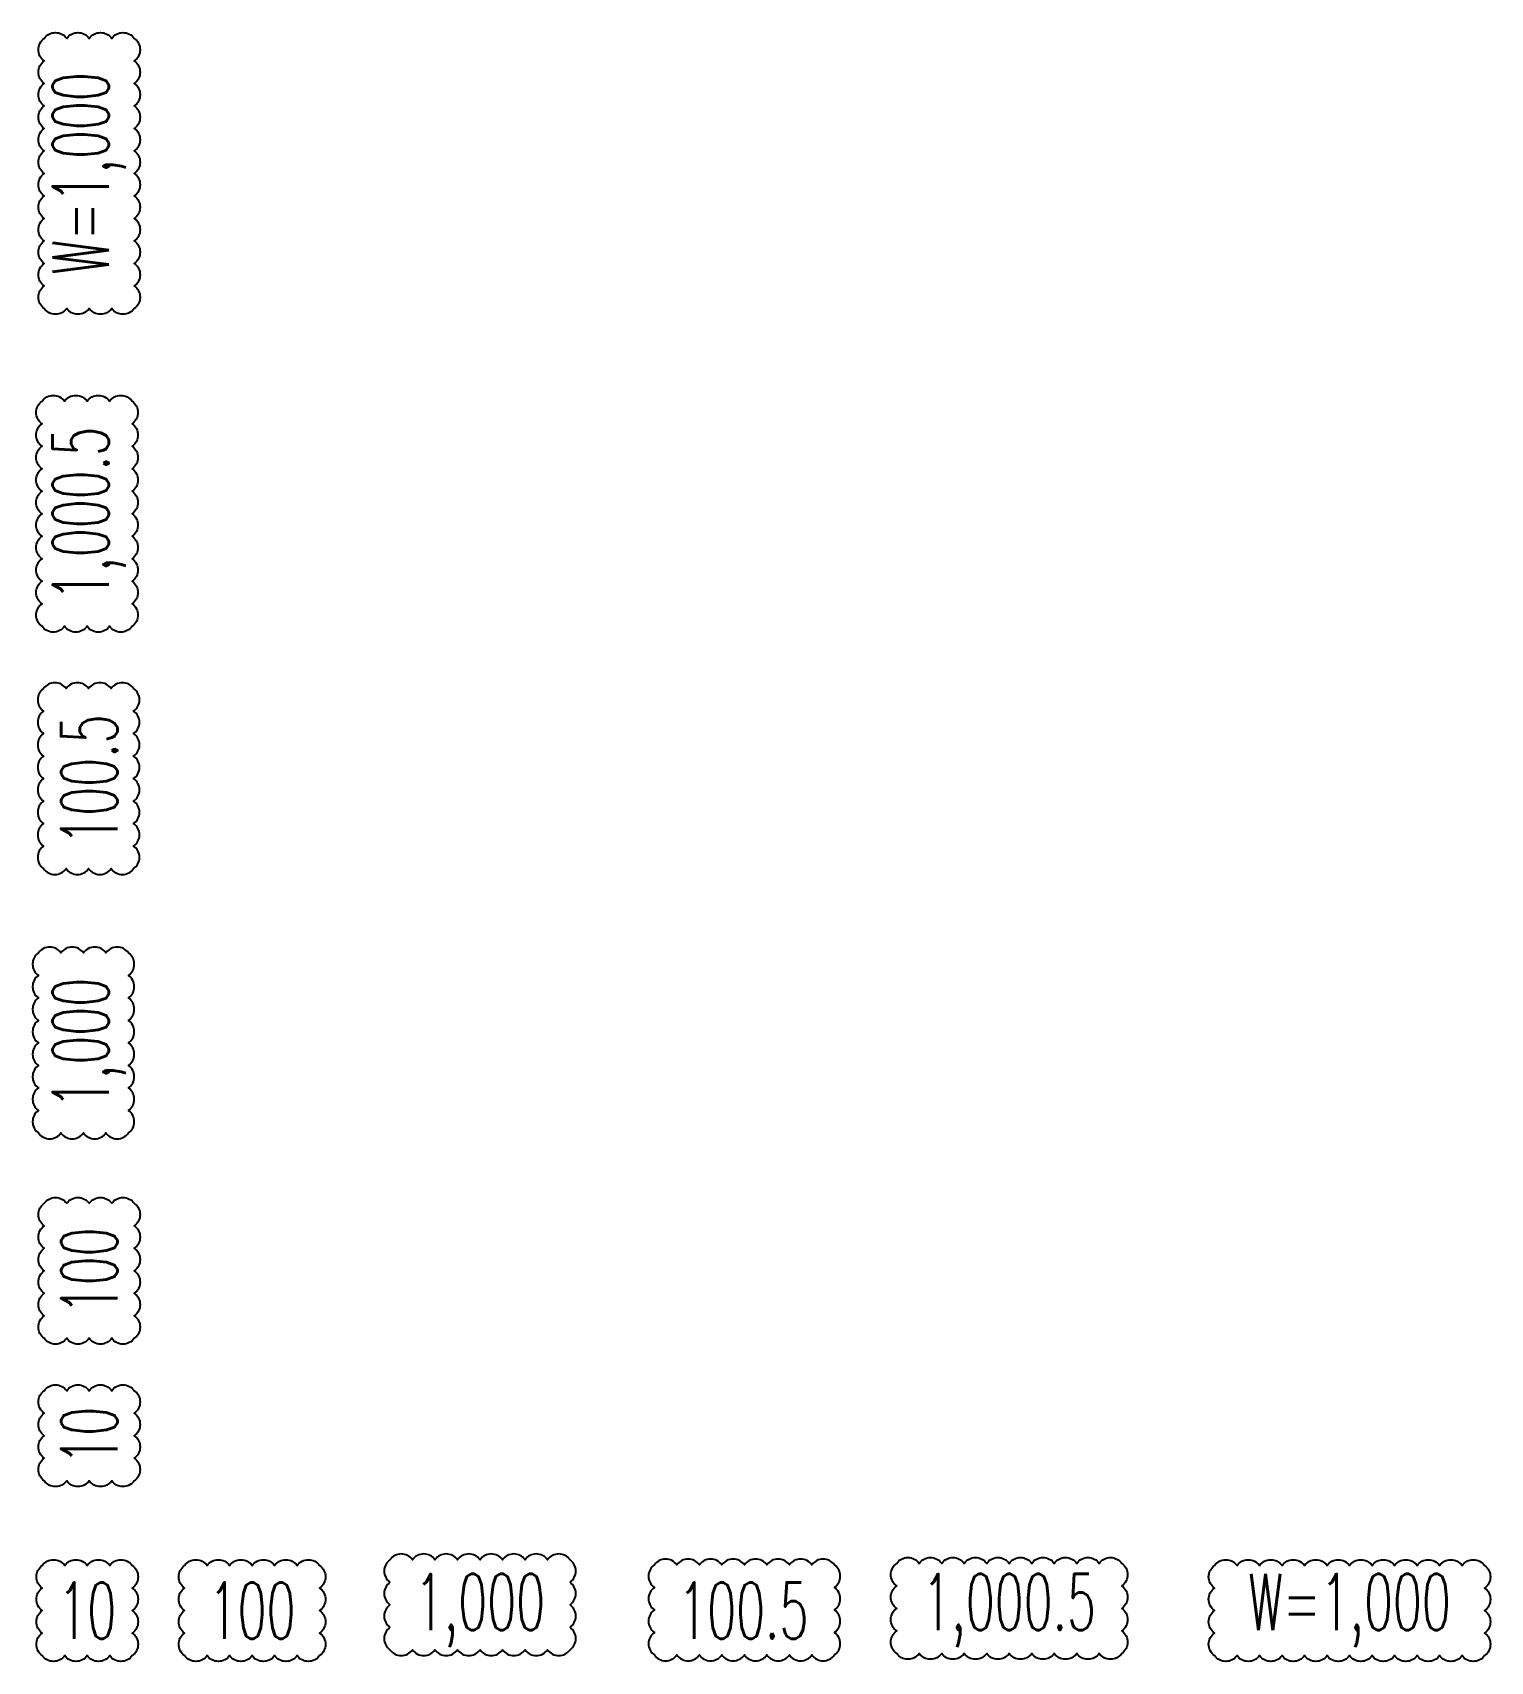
# Model space of a CAD drawing. Header units: millimetres. Extents: x -67913 to 128525, y -54442 to 63422.
# Drawn here: x -26291 to -23052, y -32632 to -29013 of the extents above; entities that cross this region are included whole.
import ezdxf

# ---------------------------------------------------------------- set-up
doc = ezdxf.new("R2010")
doc.units = ezdxf.units.MM
doc.header["$LTSCALE"] = 500
doc.layers.add('491kigoHor', color=10, linetype='Continuous')
doc.styles.add('Dim', font='simplex.shx', dxfattribs={"width": 0.6, "bigfont": 'extfont2.shx'})

msp = doc.modelspace()

# ---------------------------------------------------------------- texts
at = {"layer": '491kigoHor', "char_height": 125, "attachment_point": 5, "rotation": 90, "style": 'Dim'}
for s, insert in [('W=1,000', (-26165.5286, -29325.9274)), ('1,000.5', (-26165.5286, -30082.1103)), ('100.5', (-26165.5286, -30672.7845)), ('1,000', (-26165.5286, -31257.9345)), ('100', (-26165.5286, -31764.2752)), ('10', (-26165.5286, -32130.6487))]:
    msp.add_mtext(s, dxfattribs=dict(at, insert=insert))
at = {"layer": '491kigoHor', "char_height": 125, "attachment_point": 5, "style": 'Dim'}
for s, insert in [('10', (-26169.949, -32519.1898)), ('100', (-25803.5756, -32519.1898)), ('1,000', (-25297.2348, -32519.1898)), ('100.5', (-24712.0849, -32519.1898)), ('1,000.5', (-24121.4107, -32519.1898)), ('W=1,000', (-23365.2277, -32519.1898))]:
    msp.add_mtext(s, dxfattribs=dict(at, insert=insert))

# ---------------------------------------------------------------- linework, layer by layer
at = {"layer": '491kigoHor', "elevation": 0}
for points in [[(-26265.5286, -29625.9274, -0.52056705), (-26265.5286, -29575.9274, -0.52056705), (-26265.5286, -29525.9274, -0.52056705), (-26265.5286, -29475.9274, -0.52056705), (-26265.5286, -29425.9274, -0.52056705), (-26265.5286, -29375.9274, -0.52056705), (-26265.5286, -29325.9274, -0.52056705), (-26265.5286, -29275.9274, -0.52056705), (-26265.5286, -29225.9274, -0.52056705), (-26265.5286, -29175.9274, -0.52056705), (-26265.5286, -29125.9274, -0.52056705), (-26265.5286, -29075.9274, -0.52056705), (-26265.5286, -29025.9274, -0.52056705), (-26215.5286, -29025.9274, -0.52056705), (-26165.5286, -29025.9274, -0.52056705), (-26115.5286, -29025.9274, -0.52056705), (-26065.5286, -29025.9274, -0.52056705), (-26065.5286, -29075.9274, -0.52056705), (-26065.5286, -29125.9274, -0.52056705), (-26065.5286, -29175.9274, -0.52056705), (-26065.5286, -29225.9274, -0.52056705), (-26065.5286, -29275.9274, -0.52056705), (-26065.5286, -29325.9274, -0.52056705), (-26065.5286, -29375.9274, -0.52056705), (-26065.5286, -29425.9274, -0.52056705), (-26065.5286, -29475.9274, -0.52056705), (-26065.5286, -29525.9274, -0.52056705), (-26065.5286, -29575.9274, -0.52056705), (-26065.5286, -29625.9274, -0.52056705), (-26115.5286, -29625.9274, -0.52056705), (-26165.5286, -29625.9274, -0.52056705), (-26215.5286, -29625.9274, -0.52056705)], [(-23665.2277, -32419.1898, -0.52056705), (-23615.2277, -32419.1898, -0.52056705), (-23565.2277, -32419.1898, -0.52056705), (-23515.2277, -32419.1898, -0.52056705), (-23465.2277, -32419.1898, -0.52056705), (-23415.2277, -32419.1898, -0.52056705), (-23365.2277, -32419.1898, -0.52056705), (-23315.2277, -32419.1898, -0.52056705), (-23265.2277, -32419.1898, -0.52056705), (-23215.2277, -32419.1898, -0.52056705), (-23165.2277, -32419.1898, -0.52056705), (-23115.2277, -32419.1898, -0.52056705), (-23065.2277, -32419.1898, -0.52056705), (-23065.2277, -32469.1898, -0.52056705), (-23065.2277, -32519.1898, -0.52056705), (-23065.2277, -32569.1898, -0.52056705), (-23065.2277, -32619.1898, -0.52056705), (-23115.2277, -32619.1898, -0.52056705), (-23165.2277, -32619.1898, -0.52056705), (-23215.2277, -32619.1898, -0.52056705), (-23265.2277, -32619.1898, -0.52056705), (-23315.2277, -32619.1898, -0.52056705), (-23365.2277, -32619.1898, -0.52056705), (-23415.2277, -32619.1898, -0.52056705), (-23465.2277, -32619.1898, -0.52056705), (-23515.2277, -32619.1898, -0.52056705), (-23565.2277, -32619.1898, -0.52056705), (-23615.2277, -32619.1898, -0.52056705), (-23665.2277, -32619.1898, -0.52056705), (-23665.2277, -32569.1898, -0.52056705), (-23665.2277, -32519.1898, -0.52056705), (-23665.2277, -32469.1898, -0.52056705)]]:
    msp.add_lwpolyline(points, format="xyb", close=True, dxfattribs=at)
at = {"layer": '491kigoHor'}
for points in [[(-26270.3291, -30332.1103, -0.52056705), (-26270.3291, -30282.1103, -0.52056705), (-26270.3291, -30232.1103, -0.52056705), (-26270.3291, -30182.1103, -0.52056705), (-26270.3291, -30132.1103, -0.52056705), (-26270.3291, -30082.1103, -0.52056705), (-26270.3291, -30032.1103, -0.52056705), (-26270.3291, -29982.1103, -0.52056705), (-26270.3291, -29932.1103, -0.52056705), (-26270.3291, -29882.1103, -0.52056705), (-26270.3291, -29832.1103, -0.52056705), (-26220.3291, -29832.1103, -0.52056705), (-26170.3291, -29832.1103, -0.52056705), (-26120.3291, -29832.1103, -0.52056705), (-26070.3291, -29832.1103, -0.52056705), (-26070.3291, -29882.1103, -0.52056705), (-26070.3291, -29932.1103, -0.52056705), (-26070.3291, -29982.1103, -0.52056705), (-26070.3291, -30032.1103, -0.52056705), (-26070.3291, -30082.1103, -0.52056705), (-26070.3291, -30132.1103, -0.52056705), (-26070.3291, -30182.1103, -0.52056705), (-26070.3291, -30232.1103, -0.52056705), (-26070.3291, -30282.1103, -0.52056705), (-26070.3291, -30332.1103, -0.52056705), (-26120.3291, -30332.1103, -0.52056705), (-26170.3291, -30332.1103, -0.52056705), (-26220.3291, -30332.1103, -0.52056705)], [(-26066.8695, -30470.5288, 0.52056705), (-26116.8695, -30470.5288, 0.52056705), (-26166.8695, -30470.5288, 0.52056705), (-26216.8695, -30470.5288, 0.52056705), (-26266.8695, -30470.5288, 0.52056705), (-26266.8695, -30520.5288, 0.52056705), (-26266.8695, -30570.5288, 0.52056705), (-26266.8695, -30620.5288, 0.52056705), (-26266.8695, -30670.5288, 0.52056705), (-26266.8695, -30720.5288, 0.52056705), (-26266.8695, -30770.5288, 0.52056705), (-26266.8695, -30820.5288, 0.52056705), (-26266.8695, -30870.5288, 0.52056705), (-26216.8695, -30870.5288, 0.52056705), (-26166.8695, -30870.5288, 0.52056705), (-26116.8695, -30870.5288, 0.52056705), (-26066.8695, -30870.5288, 0.52056705), (-26066.8695, -30820.5288, 0.52056705), (-26066.8695, -30770.5288, 0.52056705), (-26066.8695, -30720.5288, 0.52056705), (-26066.8695, -30670.5288, 0.52056705), (-26066.8695, -30620.5288, 0.52056705), (-26066.8695, -30570.5288, 0.52056705), (-26066.8695, -30520.5288, 0.52056705)], [(-26078.334, -31057.9345, 0.52056705), (-26128.334, -31057.9345, 0.52056705), (-26178.334, -31057.9345, 0.52056705), (-26228.334, -31057.9345, 0.52056705), (-26278.334, -31057.9345, 0.52056705), (-26278.334, -31107.9345, 0.52056705), (-26278.334, -31157.9345, 0.52056705), (-26278.334, -31207.9345, 0.52056705), (-26278.334, -31257.9345, 0.52056705), (-26278.334, -31307.9345, 0.52056705), (-26278.334, -31357.9345, 0.52056705), (-26278.334, -31407.9345, 0.52056705), (-26278.334, -31457.9345, 0.52056705), (-26228.334, -31457.9345, 0.52056705), (-26178.334, -31457.9345, 0.52056705), (-26128.334, -31457.9345, 0.52056705), (-26078.334, -31457.9345, 0.52056705), (-26078.334, -31407.9345, 0.52056705), (-26078.334, -31357.9345, 0.52056705), (-26078.334, -31307.9345, 0.52056705), (-26078.334, -31257.9345, 0.52056705), (-26078.334, -31207.9345, 0.52056705), (-26078.334, -31157.9345, 0.52056705), (-26078.334, -31107.9345, 0.52056705)], [(-26065.5286, -31914.2752, -0.52056705), (-26115.5286, -31914.2752, -0.52056705), (-26165.5286, -31914.2752, -0.52056705), (-26215.5286, -31914.2752, -0.52056705), (-26265.5286, -31914.2752, -0.52056705), (-26265.5286, -31864.2752, -0.52056705), (-26265.5286, -31814.2752, -0.52056705), (-26265.5286, -31764.2752, -0.52056705), (-26265.5286, -31714.2752, -0.52056705), (-26265.5286, -31664.2752, -0.52056705), (-26265.5286, -31614.2752, -0.52056705), (-26215.5286, -31614.2752, -0.52056705), (-26165.5286, -31614.2752, -0.52056705), (-26115.5286, -31614.2752, -0.52056705), (-26065.5286, -31614.2752, -0.52056705), (-26065.5286, -31664.2752, -0.52056705), (-26065.5286, -31714.2752, -0.52056705), (-26065.5286, -31764.2752, -0.52056705), (-26065.5286, -31814.2752, -0.52056705), (-26065.5286, -31864.2752, -0.52056705)], [(-26065.5286, -32030.6487, -0.52056705), (-26065.5286, -32080.6487, -0.52056705), (-26065.5286, -32130.6487, -0.52056705), (-26065.5286, -32180.6487, -0.52056705), (-26065.5286, -32230.6487, -0.52056705), (-26115.5286, -32230.6487, -0.52056705), (-26165.5286, -32230.6487, -0.52056705), (-26215.5286, -32230.6487, -0.52056705), (-26265.5286, -32230.6487, -0.52056705), (-26265.5286, -32180.6487, -0.52056705), (-26265.5286, -32130.6487, -0.52056705), (-26265.5286, -32080.6487, -0.52056705), (-26265.5286, -32030.6487, -0.52056705), (-26215.5286, -32030.6487, -0.52056705), (-26165.5286, -32030.6487, -0.52056705), (-26115.5286, -32030.6487, -0.52056705)], [(-26069.949, -32619.1898, -0.52056705), (-26119.949, -32619.1898, -0.52056705), (-26169.949, -32619.1898, -0.52056705), (-26219.949, -32619.1898, -0.52056705), (-26269.949, -32619.1898, -0.52056705), (-26269.949, -32569.1898, -0.52056705), (-26269.949, -32519.1898, -0.52056705), (-26269.949, -32469.1898, -0.52056705), (-26269.949, -32419.1898, -0.52056705), (-26219.949, -32419.1898, -0.52056705), (-26169.949, -32419.1898, -0.52056705), (-26119.949, -32419.1898, -0.52056705), (-26069.949, -32419.1898, -0.52056705), (-26069.949, -32469.1898, -0.52056705), (-26069.949, -32519.1898, -0.52056705), (-26069.949, -32569.1898, -0.52056705)], [(-25953.5756, -32619.1898, -0.52056705), (-25953.5756, -32569.1898, -0.52056705), (-25953.5756, -32519.1898, -0.52056705), (-25953.5756, -32469.1898, -0.52056705), (-25953.5756, -32419.1898, -0.52056705), (-25903.5756, -32419.1898, -0.52056705), (-25853.5756, -32419.1898, -0.52056705), (-25803.5756, -32419.1898, -0.52056705), (-25753.5756, -32419.1898, -0.52056705), (-25703.5756, -32419.1898, -0.52056705), (-25653.5756, -32419.1898, -0.52056705), (-25653.5756, -32469.1898, -0.52056705), (-25653.5756, -32519.1898, -0.52056705), (-25653.5756, -32569.1898, -0.52056705), (-25653.5756, -32619.1898, -0.52056705), (-25703.5756, -32619.1898, -0.52056705), (-25753.5756, -32619.1898, -0.52056705), (-25803.5756, -32619.1898, -0.52056705), (-25853.5756, -32619.1898, -0.52056705), (-25903.5756, -32619.1898, -0.52056705)], [(-25097.2348, -32606.3844, 0.52056705), (-25097.2348, -32556.3844, 0.52056705), (-25097.2348, -32506.3844, 0.52056705), (-25097.2348, -32456.3844, 0.52056705), (-25097.2348, -32406.3844, 0.52056705), (-25147.2348, -32406.3844, 0.52056705), (-25197.2348, -32406.3844, 0.52056705), (-25247.2348, -32406.3844, 0.52056705), (-25297.2348, -32406.3844, 0.52056705), (-25347.2348, -32406.3844, 0.52056705), (-25397.2348, -32406.3844, 0.52056705), (-25447.2348, -32406.3844, 0.52056705), (-25497.2348, -32406.3844, 0.52056705), (-25497.2348, -32456.3844, 0.52056705), (-25497.2348, -32506.3844, 0.52056705), (-25497.2348, -32556.3844, 0.52056705), (-25497.2348, -32606.3844, 0.52056705), (-25447.2348, -32606.3844, 0.52056705), (-25397.2348, -32606.3844, 0.52056705), (-25347.2348, -32606.3844, 0.52056705), (-25297.2348, -32606.3844, 0.52056705), (-25247.2348, -32606.3844, 0.52056705), (-25197.2348, -32606.3844, 0.52056705), (-25147.2348, -32606.3844, 0.52056705)], [(-24509.8292, -32617.849, 0.52056705), (-24509.8292, -32567.849, 0.52056705), (-24509.8292, -32517.849, 0.52056705), (-24509.8292, -32467.849, 0.52056705), (-24509.8292, -32417.849, 0.52056705), (-24559.8292, -32417.849, 0.52056705), (-24609.8292, -32417.849, 0.52056705), (-24659.8292, -32417.849, 0.52056705), (-24709.8292, -32417.849, 0.52056705), (-24759.8292, -32417.849, 0.52056705), (-24809.8292, -32417.849, 0.52056705), (-24859.8292, -32417.849, 0.52056705), (-24909.8292, -32417.849, 0.52056705), (-24909.8292, -32467.849, 0.52056705), (-24909.8292, -32517.849, 0.52056705), (-24909.8292, -32567.849, 0.52056705), (-24909.8292, -32617.849, 0.52056705), (-24859.8292, -32617.849, 0.52056705), (-24809.8292, -32617.849, 0.52056705), (-24759.8292, -32617.849, 0.52056705), (-24709.8292, -32617.849, 0.52056705), (-24659.8292, -32617.849, 0.52056705), (-24609.8292, -32617.849, 0.52056705), (-24559.8292, -32617.849, 0.52056705)], [(-24371.4107, -32414.3894, -0.52056705), (-24321.4107, -32414.3894, -0.52056705), (-24271.4107, -32414.3894, -0.52056705), (-24221.4107, -32414.3894, -0.52056705), (-24171.4107, -32414.3894, -0.52056705), (-24121.4107, -32414.3894, -0.52056705), (-24071.4107, -32414.3894, -0.52056705), (-24021.4107, -32414.3894, -0.52056705), (-23971.4107, -32414.3894, -0.52056705), (-23921.4107, -32414.3894, -0.52056705), (-23871.4107, -32414.3894, -0.52056705), (-23871.4107, -32464.3894, -0.52056705), (-23871.4107, -32514.3894, -0.52056705), (-23871.4107, -32564.3894, -0.52056705), (-23871.4107, -32614.3894, -0.52056705), (-23921.4107, -32614.3894, -0.52056705), (-23971.4107, -32614.3894, -0.52056705), (-24021.4107, -32614.3894, -0.52056705), (-24071.4107, -32614.3894, -0.52056705), (-24121.4107, -32614.3894, -0.52056705), (-24171.4107, -32614.3894, -0.52056705), (-24221.4107, -32614.3894, -0.52056705), (-24271.4107, -32614.3894, -0.52056705), (-24321.4107, -32614.3894, -0.52056705), (-24371.4107, -32614.3894, -0.52056705), (-24371.4107, -32564.3894, -0.52056705), (-24371.4107, -32514.3894, -0.52056705), (-24371.4107, -32464.3894, -0.52056705)]]:
    msp.add_lwpolyline(points, format="xyb", close=True, dxfattribs=at)

msp.set_redraw_order([(e.dxf.handle, doc.entitydb.next_handle()) for e in msp.query("TEXT MTEXT ATTDEF DIMENSION ARC_DIMENSION")])  # texts and dimensions are drawn at this point

doc.saveas('drawing.dxf')
